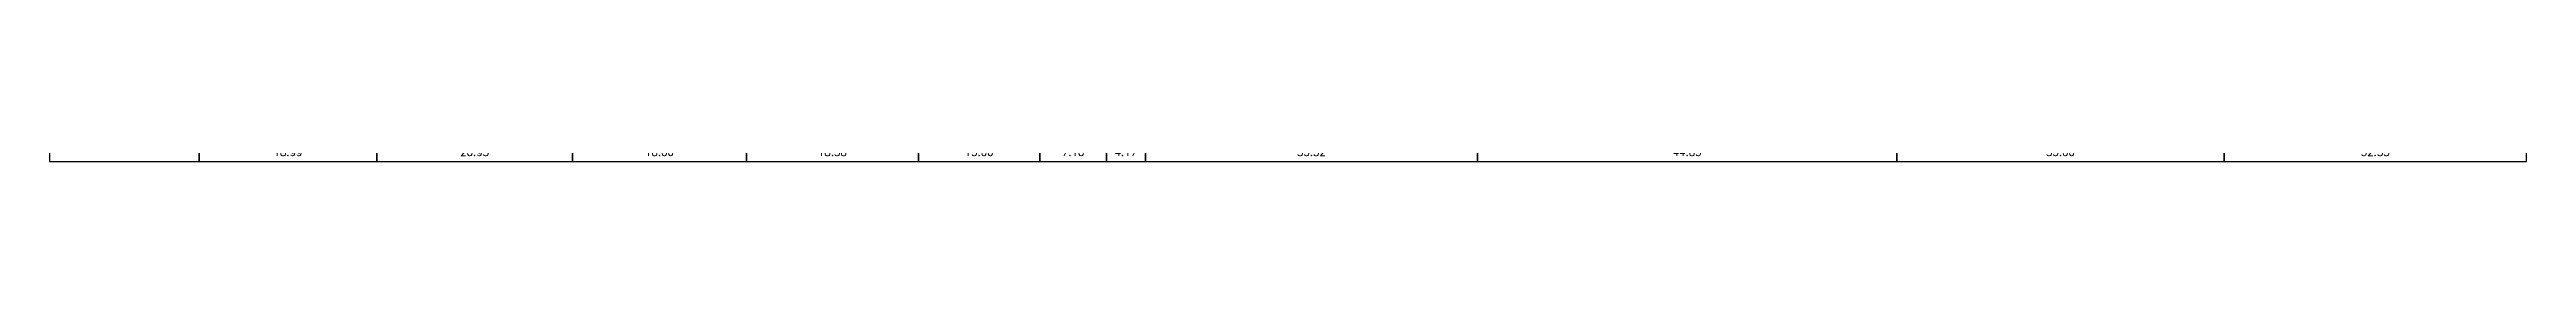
# Model space of a CAD drawing. Extents: x -6997814 to 14282083, y -16 to 289481930.
# Drawn here: x 363362.8 to 363627.7, y 7352587.6 to 7352587.6 of the extents above; entities that cross this region are included whole.
import ezdxf
from ezdxf.enums import TextEntityAlignment as Align

# ---------------------------------------------------------------- set-up
doc = ezdxf.new("R2010")
doc.units = 0
doc.header["$LTSCALE"] = 6.5
doc.layers.add('PS_PERFIL_COTA_LIN', color=7, linetype='CONTINUOUS')
doc.layers.add('PS_PERFIL_COTA_TXT', color=5, linetype='CONTINUOUS')
doc.styles.get("Standard").update_dxf_attribs({"font": 'simplex.shx'})

msp = doc.modelspace()

# ---------------------------------------------------------------- texts
at = {"layer": 'PS_PERFIL_COTA_TXT', "lineweight": -2}
for s, p in [('18.99', (363388.32697, 7352588.63802)), ('20.93', (363408.2851, 7352588.63802)), ('18.60', (363428.04831, 7352588.63802)), ('18.38', (363446.53948, 7352588.63802)), ('13.00', (363462.23126, 7352588.63802)), ('7.10', (363472.28361, 7352588.63802)), ('4.17', (363477.9209, 7352588.63802)), ('35.52', (363497.76467, 7352588.63802)), ('44.83', (363537.94096, 7352588.63802)), ('35.00', (363577.85623, 7352588.63802)), ('32.33', (363611.51902, 7352588.63802))]:
    msp.add_text(s, height=0.8, dxfattribs=at).set_placement(p, align=Align.MIDDLE_CENTER)

# ---------------------------------------------------------------- linework, layer by layer
at = {"layer": 'PS_PERFIL_COTA_LIN', "linetype": 'Continuous', "lineweight": -2}
for points in [[(363362.83263, 7352589.63802), (363362.83263, 7352587.63802), (363378.83263, 7352587.63802), (363378.83263, 7352589.63802)], [(363378.83263, 7352589.63802), (363378.83263, 7352587.63802), (363397.82132, 7352587.63802), (363397.82132, 7352589.63802)], [(363397.82132, 7352589.63802), (363397.82132, 7352587.63802), (363418.74887, 7352587.63802), (363418.74887, 7352589.63802)], [(363418.74887, 7352589.63802), (363418.74887, 7352587.63802), (363437.34774, 7352587.63802), (363437.34774, 7352589.63802)], [(363437.34774, 7352589.63802), (363437.34774, 7352587.63802), (363455.73121, 7352587.63802), (363455.73121, 7352589.63802)], [(363455.73121, 7352589.63802), (363455.73121, 7352587.63802), (363468.7313, 7352587.63802), (363468.7313, 7352589.63802)], [(363468.7313, 7352589.63802), (363468.7313, 7352587.63802), (363475.83592, 7352587.63802), (363475.83592, 7352589.63802)], [(363475.83592, 7352589.63802), (363475.83592, 7352587.63802), (363480.00588, 7352587.63802), (363480.00588, 7352589.63802)], [(363480.00588, 7352589.63802), (363480.00588, 7352587.63802), (363515.52347, 7352587.63802), (363515.52347, 7352589.63802)], [(363515.52347, 7352589.63802), (363515.52347, 7352587.63802), (363560.35846, 7352587.63802), (363560.35846, 7352589.63802)], [(363560.35846, 7352589.63802), (363560.35846, 7352587.63802), (363595.354, 7352587.63802), (363595.354, 7352589.63802)], [(363595.354, 7352589.63802), (363595.354, 7352587.63802), (363627.68403, 7352587.63802), (363627.68403, 7352589.63802)]]:
    msp.add_lwpolyline(points, close=True, dxfattribs=at)
for points in [[(363362.83263, 7352587.63802), (363378.83263, 7352587.63802)], [(363378.83263, 7352587.63802), (363386.21852, 7352587.63802)], [(363378.83263, 7352587.63802), (363386.21852, 7352587.63802)], [(363397.82132, 7352587.63802), (363398.83263, 7352587.63802)], [(363397.82132, 7352587.63802), (363398.83263, 7352587.63802)], [(363398.83263, 7352587.63802), (363406.21852, 7352587.63802)], [(363398.83263, 7352587.63802), (363406.21852, 7352587.63802)], [(363406.21852, 7352587.63802), (363418.74887, 7352587.63802)], [(363406.21852, 7352587.63802), (363418.74887, 7352587.63802)], [(363418.74887, 7352587.63802), (363418.83263, 7352587.63802)], [(363418.83263, 7352587.63802), (363426.21852, 7352587.63802)], [(363418.83263, 7352587.63802), (363426.21852, 7352587.63802)], [(363426.21852, 7352587.63802), (363437.34774, 7352587.63802)], [(363437.34774, 7352587.63802), (363438.83263, 7352587.63802)], [(363437.34774, 7352587.63802), (363438.83263, 7352587.63802)], [(363438.83263, 7352587.63802), (363446.21852, 7352587.63802)], [(363438.83263, 7352587.63802), (363446.21852, 7352587.63802)], [(363446.21852, 7352587.63802), (363455.73121, 7352587.63802)], [(363455.73121, 7352587.63802), (363458.83263, 7352587.63802)], [(363455.73121, 7352587.63802), (363458.83263, 7352587.63802)], [(363458.83263, 7352587.63802), (363468.7313, 7352587.63802)], [(363468.7313, 7352587.63802), (363475.83592, 7352587.63802)], [(363468.7313, 7352587.63802), (363475.83592, 7352587.63802)], [(363475.83592, 7352587.63802), (363478.83263, 7352587.63802)], [(363478.83263, 7352587.63802), (363480.00588, 7352587.63802)], [(363478.83263, 7352587.63802), (363480.00588, 7352587.63802)], [(363480.00588, 7352587.63802), (363498.83263, 7352587.63802)], [(363498.83263, 7352587.63802), (363515.52347, 7352587.63802)], [(363498.83263, 7352587.63802), (363515.52347, 7352587.63802)], [(363515.52347, 7352587.63802), (363518.83263, 7352587.63802)], [(363518.83263, 7352587.63802), (363538.83263, 7352587.63802)], [(363518.83263, 7352587.63802), (363538.83263, 7352587.63802)], [(363538.83263, 7352587.63802), (363558.83263, 7352587.63802)], [(363538.83263, 7352587.63802), (363558.83263, 7352587.63802)], [(363558.83263, 7352587.63802), (363560.35846, 7352587.63802)], [(363558.83263, 7352587.63802), (363560.35846, 7352587.63802)], [(363560.35846, 7352587.63802), (363578.83263, 7352587.63802)], [(363578.83263, 7352587.63802), (363595.354, 7352587.63802)], [(363578.83263, 7352587.63802), (363595.354, 7352587.63802)], [(363598.83263, 7352587.63802), (363618.83263, 7352587.63802)], [(363598.83263, 7352587.63802), (363618.83263, 7352587.63802)], [(363618.83263, 7352587.63802), (363627.68403, 7352587.63802)], [(363618.83263, 7352587.63802), (363627.68403, 7352587.63802)]]:
    msp.add_lwpolyline(points, dxfattribs=at)

msp.set_redraw_order([(e.dxf.handle, doc.entitydb.next_handle()) for e in msp.query("TEXT MTEXT ATTDEF DIMENSION ARC_DIMENSION")])  # texts and dimensions are drawn at this point

doc.saveas('drawing.dxf')
